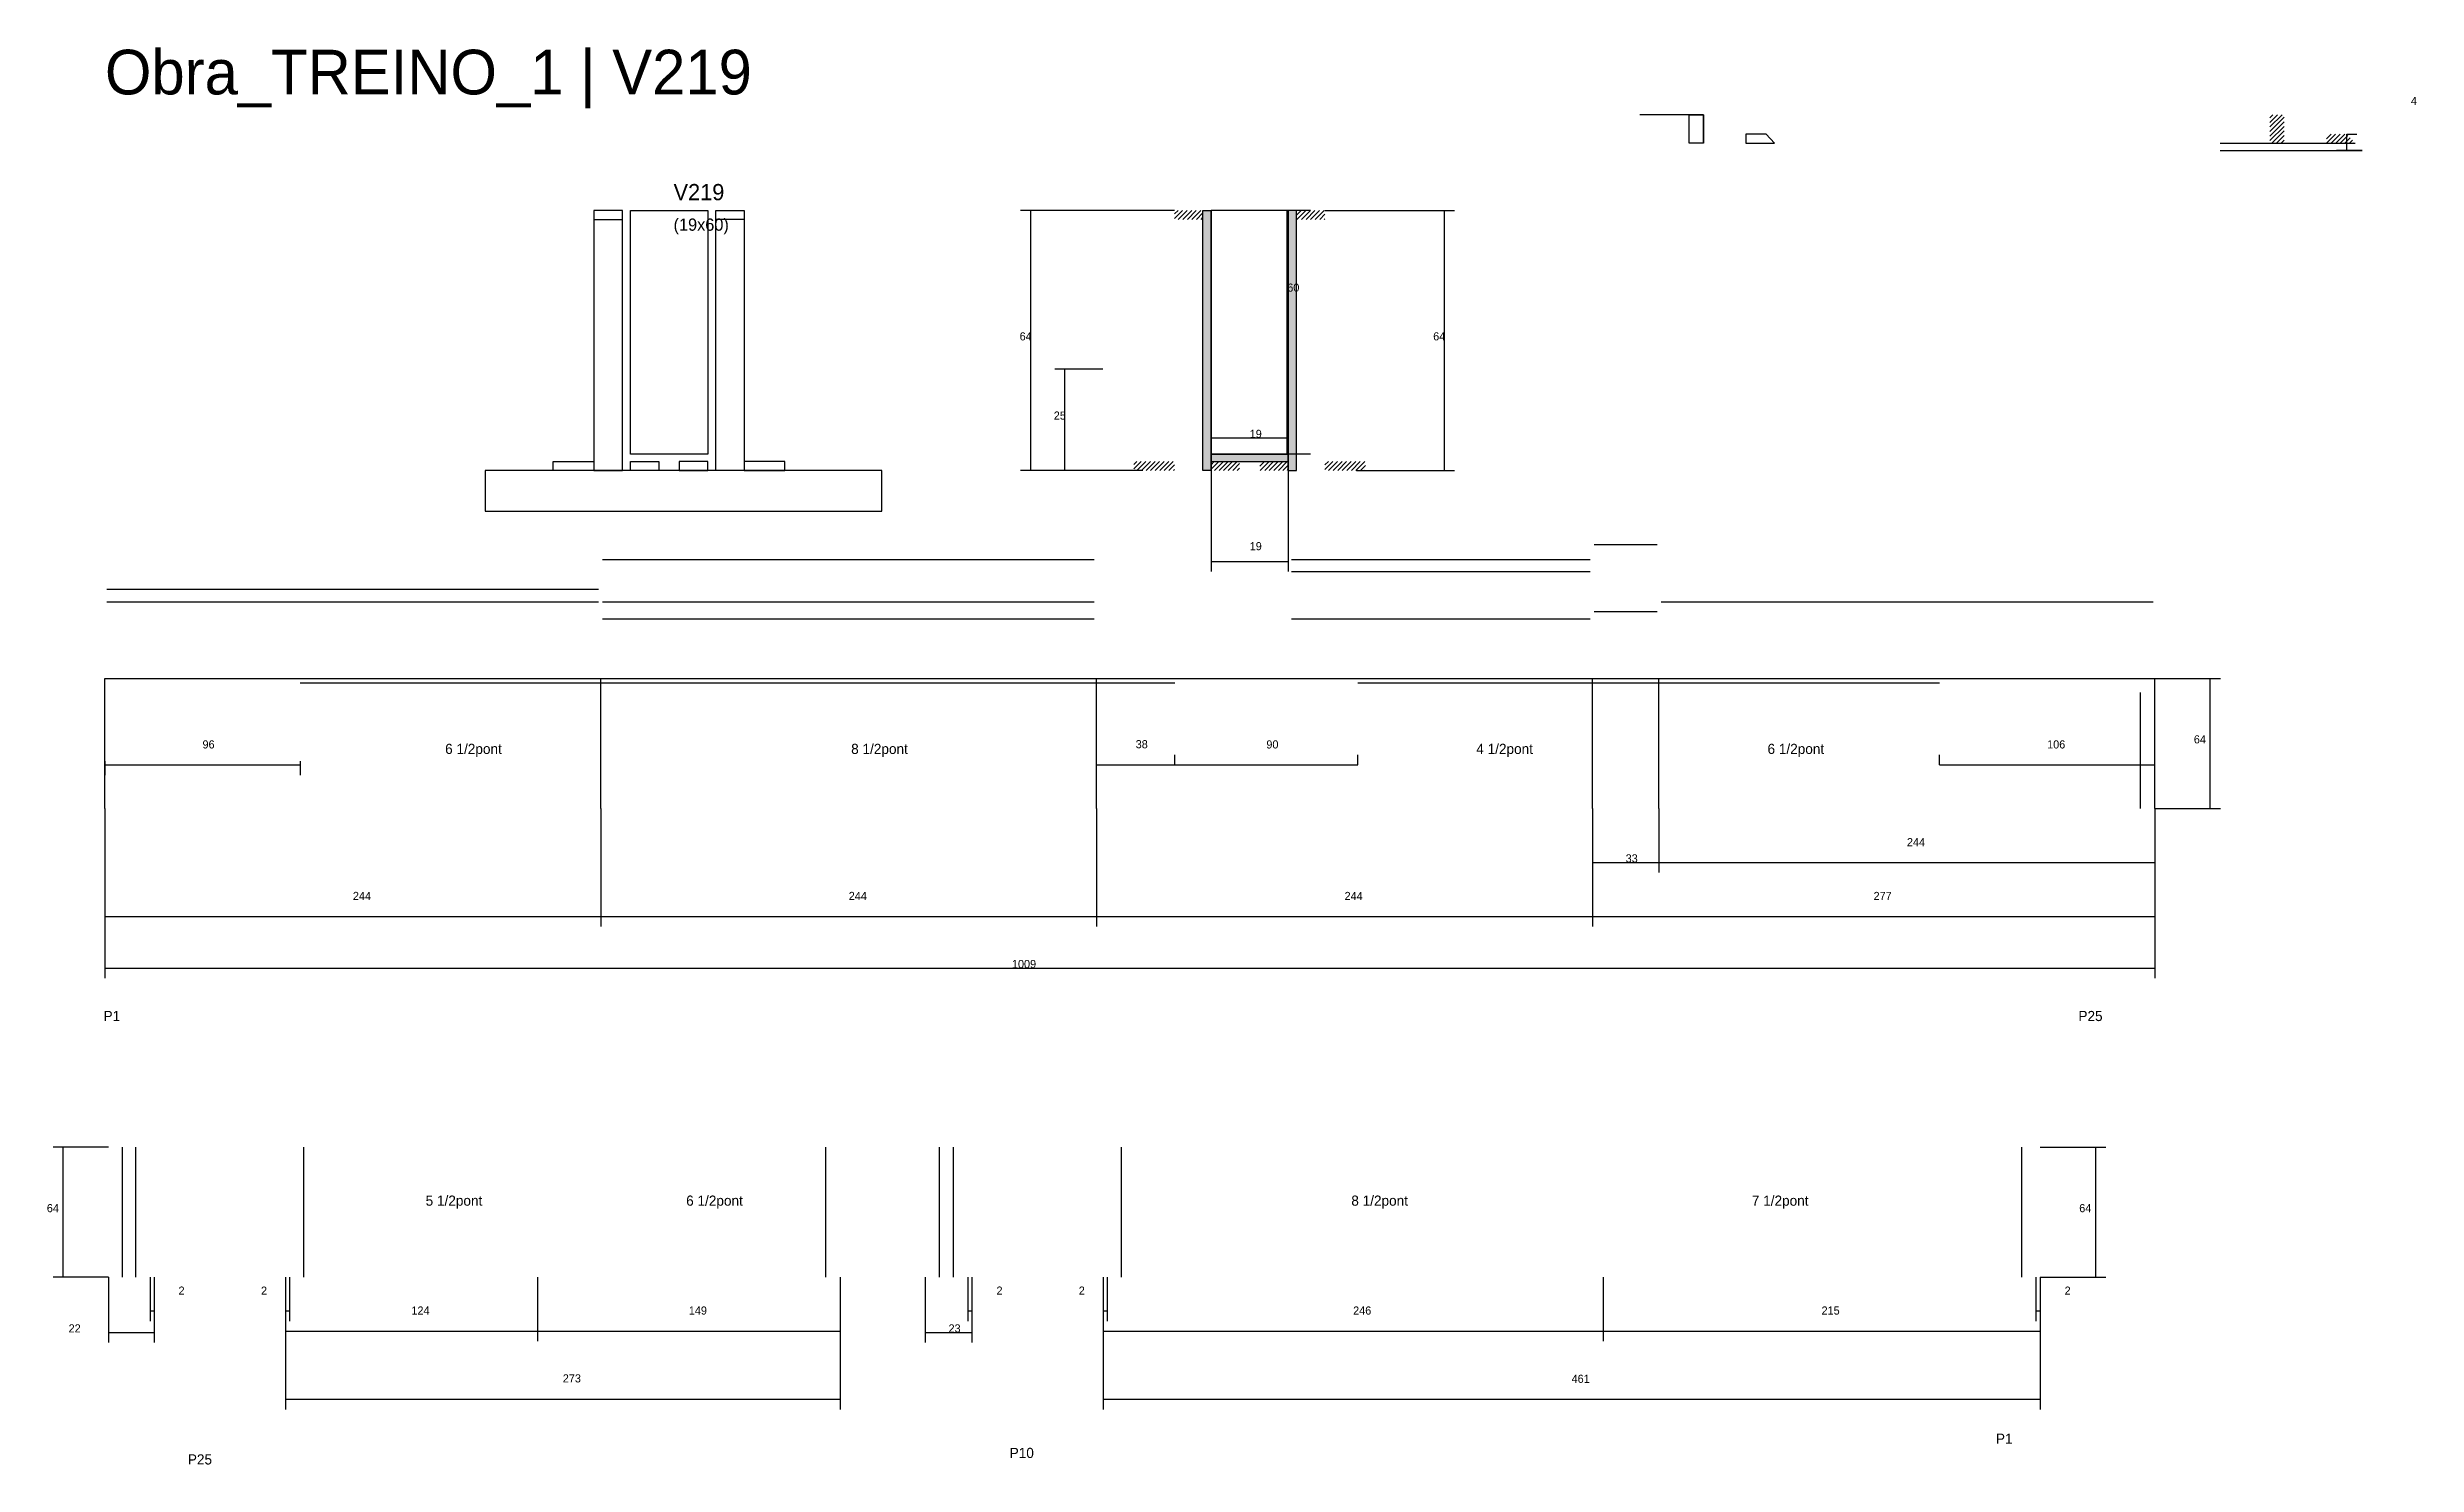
# Model space of a CAD drawing. Header units: metres. Extents: x -41 to 34800, y -36000 to 1848.
# Drawn here: x 5852 to 7018, y -11535 to -10837 of the extents above; entities that cross this region are included whole.
import ezdxf

# ---------------------------------------------------------------- set-up
doc = ezdxf.new("R2010")
doc.units = ezdxf.units.M
for name, color, linetype in [('CONCRETO', 251, 'Continuous'), ('COTA', 4, 'Continuous'), ('Cota Seção (2x)', 4, 'Continuous'), ('Hachura', 253, 'Continuous'), ('LABEL_ID', 3, 'Continuous'), ('Madeira', 126, 'Continuous'), ('NOMENCLATURA', 7, 'Continuous'), ('Painéis', 200, 'Continuous'), ('SARR_2.2x7', 40, 'Continuous'), ('Texto Seção', 7, 'Continuous')]:
    doc.layers.add(name, color=color, linetype=linetype)

msp = doc.modelspace()

# ---------------------------------------------------------------- texts
at = {"layer": 'COTA'}
for s, p in [('4', (7014.7, -10865.2)), ('64', (6330.1, -10981.1)), ('64', (6533.6, -10981.1)), ('25', (6346.9, -11020.1)), ('19', (6443.3, -11084.4)), ('244', (6002, -11256.6)), ('244', (6246, -11256.6)), ('244', (6490, -11256.6)), ('277', (6750.3, -11256.6)), ('1009', (6326.3, -11290.1)), ('2', (5916.2, -11450.9)), ('2', (5956.8, -11450.9)), ('2', (6318.7, -11450.9)), ('2', (6359.2, -11450.9)), ('2', (6844.3, -11450.9)), ('124', (6030.8, -11460.7)), ('149', (6167.3, -11460.7)), ('246', (6494.2, -11460.7)), ('215', (6724.7, -11460.7)), ('273', (6105.3, -11494.1)), ('461', (6601.7, -11494.3))]:
    msp.add_text(s, height=4, dxfattribs=at).set_placement(p)
at = {"layer": 'Cota Seção (2x)'}
for s, p in [('60', (6461.8, -10957.1)), ('19', (6443.3, -11029.1)), ('96', (5928, -11182)), ('38', (6387.2, -11181.9)), ('90', (6451.5, -11182)), ('106', (6835.7, -11182)), ('64', (6907.9, -11179.5)), ('244', (6766.7, -11230.1)), ('33', (6628.3, -11238.1)), ('64', (5851.4, -11410.3)), ('64', (6851.5, -11410.3)), ('22', (5862.1, -11469.5)), ('23', (6295.1, -11469.5))]:
    msp.add_text(s, height=4, dxfattribs=at).set_placement(p)
at = {"layer": 'LABEL_ID'}
msp.add_text('Obra_TREINO_1 | V219', height=22, dxfattribs=at).set_placement((5880, -10860))
at = {"layer": 'NOMENCLATURA'}
for s, p in [('6 1/2pont', (6047.4, -11184.7)), ('8 1/2pont', (6247.2, -11184.7)), ('4 1/2pont', (6554.8, -11184.7)), ('6 1/2pont', (6698.1, -11184.7)), ('P1', (5879.3, -11316.2)), ('P25', (6851.1, -11316.2)), ('5 1/2pont', (6037.8, -11407.1)), ('6 1/2pont', (6166, -11407.1)), ('8 1/2pont', (6493.3, -11407.1)), ('7 1/2pont', (6690.4, -11407.1)), ('P25', (5920.8, -11534.5)), ('P10', (6325.2, -11531.3)), ('P1', (6810.5, -11524.3))]:
    msp.add_text(s, height=5, dxfattribs=at).set_placement(p)
at = {"layer": 'Texto Seção'}
for s, height, p in [('V219', 8, (6159.8, -10912.1)), ('(19x60)', 6, (6159.8, -10927.1))]:
    msp.add_text(s, height=height, dxfattribs=at).set_placement(p)

# ---------------------------------------------------------------- hatches: boundary and pattern name
at = {"layer": 'Hachura'}
h = msp.add_hatch(dxfattribs=at)
h.set_pattern_fill('ANSI31', scale=0.5)
h.paths.add_polyline_path([(6952.3, -10884), (6945.3, -10884), (6945.3, -10870), (6952.3, -10870)])
h = msp.add_hatch(dxfattribs=at)
h.set_pattern_fill('ANSI31', scale=0.5)
h.paths.add_polyline_path([(6987.3, -10884), (6983.1, -10879.6), (6983.1, -10879.6), (6973.2, -10879.6), (6973.2, -10879.6), (6973.2, -10884), (6973.2, -10884), (6987.3, -10884)])
h = msp.add_hatch(dxfattribs=at)
h.set_pattern_fill('ANSI31', scale=0.5)
h.paths.add_polyline_path([(6420.3, -10921.5), (6420.3, -10917.1), (6420.3, -10917.1), (6406.3, -10917.1), (6406.3, -10917.1), (6406.3, -10921.5), (6406.3, -10921.5), (6420.3, -10921.5)])
h = msp.add_hatch(color=8, dxfattribs=at)
h.dxf.hatch_style = 1
h.paths.add_polyline_path([(6420.3, -10917.1), (6424.3, -10917.1), (6424.3, -10917.1), (6424.3, -11045.1), (6424.3, -11045.1), (6420.3, -11045.1), (6420.3, -11045.1), (6420.3, -10917.1)])
h = msp.add_hatch(color=8, dxfattribs=at)
h.dxf.hatch_style = 1
h.paths.add_polyline_path([(6466.3, -10917.1), (6462.3, -10917.1), (6462.3, -10917.1), (6462.3, -11045.1), (6462.3, -11045.1), (6466.3, -11045.1), (6466.3, -11045.1), (6466.3, -10917.1)])
h = msp.add_hatch(dxfattribs=at)
h.set_pattern_fill('ANSI31', scale=0.5)
h.paths.add_polyline_path([(6466.3, -10921.5), (6466.3, -10917.1), (6466.3, -10917.1), (6480.3, -10917.1), (6480.3, -10917.1), (6480.3, -10921.5), (6480.3, -10921.5), (6466.3, -10921.5)])
h = msp.add_hatch(color=8, dxfattribs=at)
h.dxf.hatch_style = 1
h.paths.add_polyline_path([(6462.3, -11040.7), (6462.3, -11037.1), (6462.3, -11037.1), (6424.3, -11037.1), (6424.3, -11037.1), (6424.3, -11040.7), (6424.3, -11040.7), (6462.3, -11040.7)])
h = msp.add_hatch(dxfattribs=at)
h.set_pattern_fill('ANSI31', scale=0.5)
h.paths.add_polyline_path([(6386.3, -11045.1), (6386.3, -11040.7), (6386.3, -11040.7), (6406.3, -11040.7), (6406.3, -11040.7), (6406.3, -11045.1), (6406.3, -11045.1), (6386.3, -11045.1)])
h = msp.add_hatch(dxfattribs=at)
h.set_pattern_fill('ANSI31', scale=0.5)
h.paths.add_polyline_path([(6424.3, -11045.1), (6424.3, -11040.7), (6424.3, -11040.7), (6438.3, -11040.7), (6438.3, -11040.7), (6438.3, -11045.1), (6438.3, -11045.1), (6424.3, -11045.1)])
h = msp.add_hatch(dxfattribs=at)
h.set_pattern_fill('ANSI31', scale=0.5)
h.paths.add_polyline_path([(6462.3, -11045.1), (6462.3, -11040.7), (6462.3, -11040.7), (6448.3, -11040.7), (6448.3, -11040.7), (6448.3, -11045.1), (6448.3, -11045.1), (6462.3, -11045.1)])
h = msp.add_hatch(dxfattribs=at)
h.set_pattern_fill('ANSI31', scale=0.5)
h.paths.add_polyline_path([(6500.3, -11045.1), (6500.3, -11040.7), (6500.3, -11040.7), (6480.3, -11040.7), (6480.3, -11040.7), (6480.3, -11045.1), (6480.3, -11045.1), (6500.3, -11045.1)])

# ---------------------------------------------------------------- linework, layer by layer
at = {"layer": 'CONCRETO'}
for points in [[(6138.6, -10917.1), (6138.6, -10917.1), (6176.6, -10917.1), (6176.6, -10945.1), (6176.6, -10945.1), (6176.6, -11037.1), (6138.6, -11037.1), (6138.6, -10917.1)], [(6424.3, -11037.1), (6462.3, -11037.1), (6462.3, -10917.1), (6424.3, -10917.1)]]:
    msp.add_lwpolyline(points, close=True, dxfattribs=at)
at = {"layer": 'COTA'}
for p, q in [((6990.7, -10887.6), (6978.1, -10887.6)), ((6983.1, -10887.6), (6983.1, -10879.6)), ((6983.1, -10879.6), (6988.1, -10879.6)), ((6406.3, -10917.1), (6330.6, -10917.1)), ((6335.6, -11045.1), (6335.6, -10917.1)), ((6480.3, -10917.1), (6544.1, -10917.1)), ((6539.1, -11045.1), (6539.1, -10917.1)), ((6371, -10995.2), (6347.4, -10995.2)), ((6352.4, -11045.1), (6352.4, -10995.2)), ((6390.7, -11045.1), (6330.6, -11045.1)), ((6371, -11045.1), (6347.4, -11045.1)), ((6424.3, -11045.1), (6424.3, -11094.9)), ((6462.3, -11045.1), (6462.3, -11094.9)), ((6495.9, -11045.1), (6544.1, -11045.1)), ((6424.3, -11089.9), (6462.3, -11089.9)), ((5880, -11211.5), (5880, -11295.1)), ((5880, -11211.5), (5880, -11269.7)), ((6124, -11211.5), (6124, -11269.7)), ((6124, -11211.5), (6124, -11269.7)), ((6368, -11211.5), (6368, -11269.7)), ((6368, -11211.5), (6368, -11269.7)), ((6612, -11211.5), (6612, -11269.7)), ((6612, -11211.5), (6612, -11269.7)), ((6888.7, -11211.5), (6888.7, -11269.7)), ((6888.7, -11211.5), (6888.7, -11295.1)), ((5880, -11264.7), (6124, -11264.7)), ((6124, -11264.7), (6368, -11264.7)), ((6368, -11264.7), (6612, -11264.7)), ((6612, -11264.7), (6888.7, -11264.7)), ((5880, -11290.1), (6888.7, -11290.1)), ((5902.2, -11442.3), (5902.2, -11463.9)), ((5904.2, -11442.3), (5904.2, -11463.9)), ((5968.8, -11442.3), (5968.8, -11473.8)), ((5968.8, -11442.3), (5968.8, -11507.4)), ((5968.8, -11442.3), (5968.8, -11463.9)), ((5970.8, -11442.3), (5970.8, -11463.9)), ((6092.8, -11442.3), (6092.8, -11473.8)), ((6092.8, -11442.3), (6092.8, -11473.8)), ((6241.8, -11442.3), (6241.8, -11473.8)), ((6241.8, -11442.3), (6241.8, -11507.4)), ((6304.6, -11442.3), (6304.6, -11463.9)), ((6306.6, -11442.3), (6306.6, -11463.9)), ((6371.2, -11442.3), (6371.2, -11473.8)), ((6371.2, -11442.3), (6371.2, -11507.4)), ((6371.2, -11442.3), (6371.2, -11463.9)), ((6373.2, -11442.3), (6373.2, -11463.9)), ((6617.2, -11442.3), (6617.2, -11473.8)), ((6617.2, -11442.3), (6617.2, -11473.8)), ((6830.2, -11442.3), (6830.2, -11463.9)), ((6832.2, -11442.3), (6832.2, -11473.8)), ((6832.2, -11442.3), (6832.2, -11507.4)), ((6832.2, -11442.3), (6832.2, -11463.9)), ((5902.2, -11458.9), (5904.2, -11458.9)), ((5968.8, -11458.9), (5970.8, -11458.9)), ((6304.6, -11458.9), (6306.6, -11458.9)), ((6371.2, -11458.9), (6373.2, -11458.9)), ((6830.2, -11458.9), (6832.2, -11458.9)), ((5968.8, -11468.8), (6092.8, -11468.8)), ((6092.8, -11468.8), (6241.8, -11468.8)), ((6371.2, -11468.8), (6617.2, -11468.8)), ((6617.2, -11468.8), (6832.2, -11468.8)), ((5968.8, -11502.4), (6241.8, -11502.4)), ((6371.2, -11502.4), (6832.2, -11502.4))]:
    msp.add_line(p, q, dxfattribs=at)
at = {"layer": 'Cota Seção (2x)'}
for p, q in [((6473.3, -10917.1), (6456.8, -10917.1)), ((6461.8, -11037.1), (6461.8, -10917.1)), ((6424.3, -11045.1), (6424.3, -11024.1)), ((6462.3, -11045.1), (6462.3, -11024.1)), ((6424.3, -11029.1), (6462.3, -11029.1)), ((6473.3, -11037.1), (6456.8, -11037.1)), ((6888.7, -11147.5), (6921, -11147.5)), ((6916, -11211.5), (6916, -11147.5)), ((5880, -11188.2), (5880, -11195.1)), ((5880, -11190.1), (5976, -11190.1)), ((5976, -11188.2), (5976, -11195.1)), ((6368, -11190.1), (6368, -11185.1)), ((6368, -11190.1), (6406.5, -11190.1)), ((6406.5, -11190.1), (6406.5, -11185.1)), ((6406.5, -11190.1), (6406.5, -11185.1)), ((6406.5, -11190.1), (6496.5, -11190.1)), ((6496.5, -11190.1), (6496.5, -11185.1)), ((6782.7, -11190.1), (6782.7, -11185.1)), ((6782.7, -11190.1), (6888.7, -11190.1)), ((6888.7, -11190.1), (6888.7, -11185.1)), ((6612, -11211.5), (6612, -11243.1)), ((6644.7, -11211.5), (6644.7, -11243.1)), ((6644.7, -11211.5), (6644.7, -11243.1)), ((6888.7, -11211.5), (6921, -11211.5)), ((6888.7, -11211.5), (6888.7, -11243.1)), ((6612, -11238.1), (6644.7, -11238.1)), ((6644.7, -11238.1), (6888.7, -11238.1)), ((5881.7, -11378.3), (5854.5, -11378.3)), ((5859.5, -11442.3), (5859.5, -11378.3)), ((6832.2, -11378.3), (6864.6, -11378.3)), ((6859.6, -11442.3), (6859.6, -11378.3)), ((5881.7, -11442.3), (5854.5, -11442.3)), ((5881.7, -11442.3), (5881.7, -11474.5)), ((5904.2, -11442.3), (5904.2, -11474.5)), ((6283.6, -11442.3), (6283.6, -11474.5)), ((6306.6, -11442.3), (6306.6, -11474.5)), ((6832.2, -11442.3), (6864.6, -11442.3)), ((5881.7, -11469.5), (5904.2, -11469.5)), ((6283.6, -11469.5), (6306.6, -11469.5))]:
    msp.add_line(p, q, dxfattribs=at)
at = {"layer": 'Madeira'}
msp.add_lwpolyline([(6666.6, -10884), (6666.6, -10870), (6635.2, -10870)], dxfattribs=at)
for points in [[(6666.6, -10870), (6666.6, -10884), (6659.6, -10884), (6659.6, -10870)], [(6687.5, -10884), (6701.6, -10884), (6697.4, -10879.6), (6687.5, -10879.6)], [(6134.6, -10921.5), (6134.6, -10917.1), (6120.6, -10917.1), (6120.6, -10921.5)], [(6134.6, -10917.1), (6120.6, -10917.1), (6120.6, -11045.1), (6134.6, -11045.1)], [(6180.6, -10921.5), (6180.6, -10917.1), (6194.6, -10917.1), (6194.6, -10921.5)], [(6180.6, -10917.1), (6194.6, -10917.1), (6194.6, -11045.1), (6180.6, -11045.1)], [(6067.1, -11065.1), (6262.3, -11065.1), (6262.3, -11045.1), (6067.1, -11045.1)], [(6100.6, -11045.1), (6100.6, -11040.7), (6120.6, -11040.7), (6120.6, -11045.1)], [(6138.6, -11045.1), (6138.6, -11040.7), (6152.6, -11040.7), (6152.6, -11045.1)], [(6176.6, -11045.1), (6176.6, -11040.7), (6162.6, -11040.7), (6162.6, -11045.1)], [(6214.6, -11045.1), (6214.6, -11040.7), (6194.6, -11040.7), (6194.6, -11045.1)]]:
    msp.add_lwpolyline(points, close=True, dxfattribs=at)
at = {"layer": 'Painéis'}
for p, q in [((6920.8, -10887.6), (6990.7, -10887.6)), ((6920.9, -10884), (6987.3, -10884)), ((6424.3, -11045.1), (6424.3, -10917.1)), ((6462.3, -11045.1), (6462.3, -10917.1)), ((6424.3, -11037.1), (6462.3, -11037.1)), ((6424.3, -11040.7), (6424.3, -11037.1)), ((6462.3, -11040.7), (6462.3, -11037.1)), ((5880, -11147.5), (6888.7, -11147.5)), ((5880, -11211.5), (5880, -11147.5)), ((6124, -11211.5), (6124, -11147.5)), ((6368, -11211.5), (6368, -11147.5)), ((6612, -11211.5), (6612, -11147.5)), ((6644.7, -11211.5), (6644.7, -11147.5)), ((6888.7, -11211.5), (6888.7, -11147.5))]:
    msp.add_line(p, q, dxfattribs=at)
for points in [[(6420.3, -10917.1), (6424.3, -10917.1), (6424.3, -11045.1), (6420.3, -11045.1)], [(6466.3, -10917.1), (6462.3, -10917.1), (6462.3, -11045.1), (6466.3, -11045.1)], [(6462.3, -11040.7), (6462.3, -11037.1), (6424.3, -11037.1), (6424.3, -11040.7)]]:
    msp.add_lwpolyline(points, close=True, dxfattribs=at)
at = {"layer": 'SARR_2.2x7'}
for p, q in [((6612.8, -11081.62), (6643.8, -11081.62)), ((6124.8, -11088.94), (6366.8, -11088.94)), ((6463.8, -11088.94), (6610.8, -11088.94)), ((6463.8, -11094.8), (6610.8, -11094.8)), ((5881, -11103.58), (6122.8, -11103.58)), ((5881, -11109.86), (6122.8, -11109.86)), ((6124.8, -11109.86), (6366.8, -11109.86)), ((6645.8, -11109.86), (6887.8, -11109.86)), ((6124.8, -11118.22), (6366.8, -11118.22)), ((6463.8, -11118.22), (6610.8, -11118.22)), ((6612.8, -11114.56), (6643.8, -11114.56)), ((5976, -11149.7), (6124, -11149.7)), ((6124, -11149.7), (6368, -11149.7)), ((6368, -11149.7), (6406.5, -11149.7)), ((6496.5, -11149.7), (6612, -11149.7)), ((6612, -11149.7), (6782.7, -11149.7)), ((6881.7, -11211.5), (6881.7, -11154.5)), ((5888.7, -11442.3), (5888.7, -11378.3)), ((5895.2, -11442.3), (5895.2, -11378.3)), ((5977.8, -11442.3), (5977.8, -11378.3)), ((6234.8, -11442.3), (6234.8, -11378.3)), ((6290.6, -11442.3), (6290.6, -11378.3)), ((6297.6, -11442.3), (6297.6, -11378.3)), ((6380.2, -11442.3), (6380.2, -11378.3)), ((6823.2, -11442.3), (6823.2, -11378.3))]:
    msp.add_line(p, q, dxfattribs=at)

msp.set_redraw_order([(e.dxf.handle, doc.entitydb.next_handle()) for e in msp.query("TEXT MTEXT ATTDEF DIMENSION ARC_DIMENSION")])  # texts and dimensions are drawn at this point

doc.saveas('drawing.dxf')
